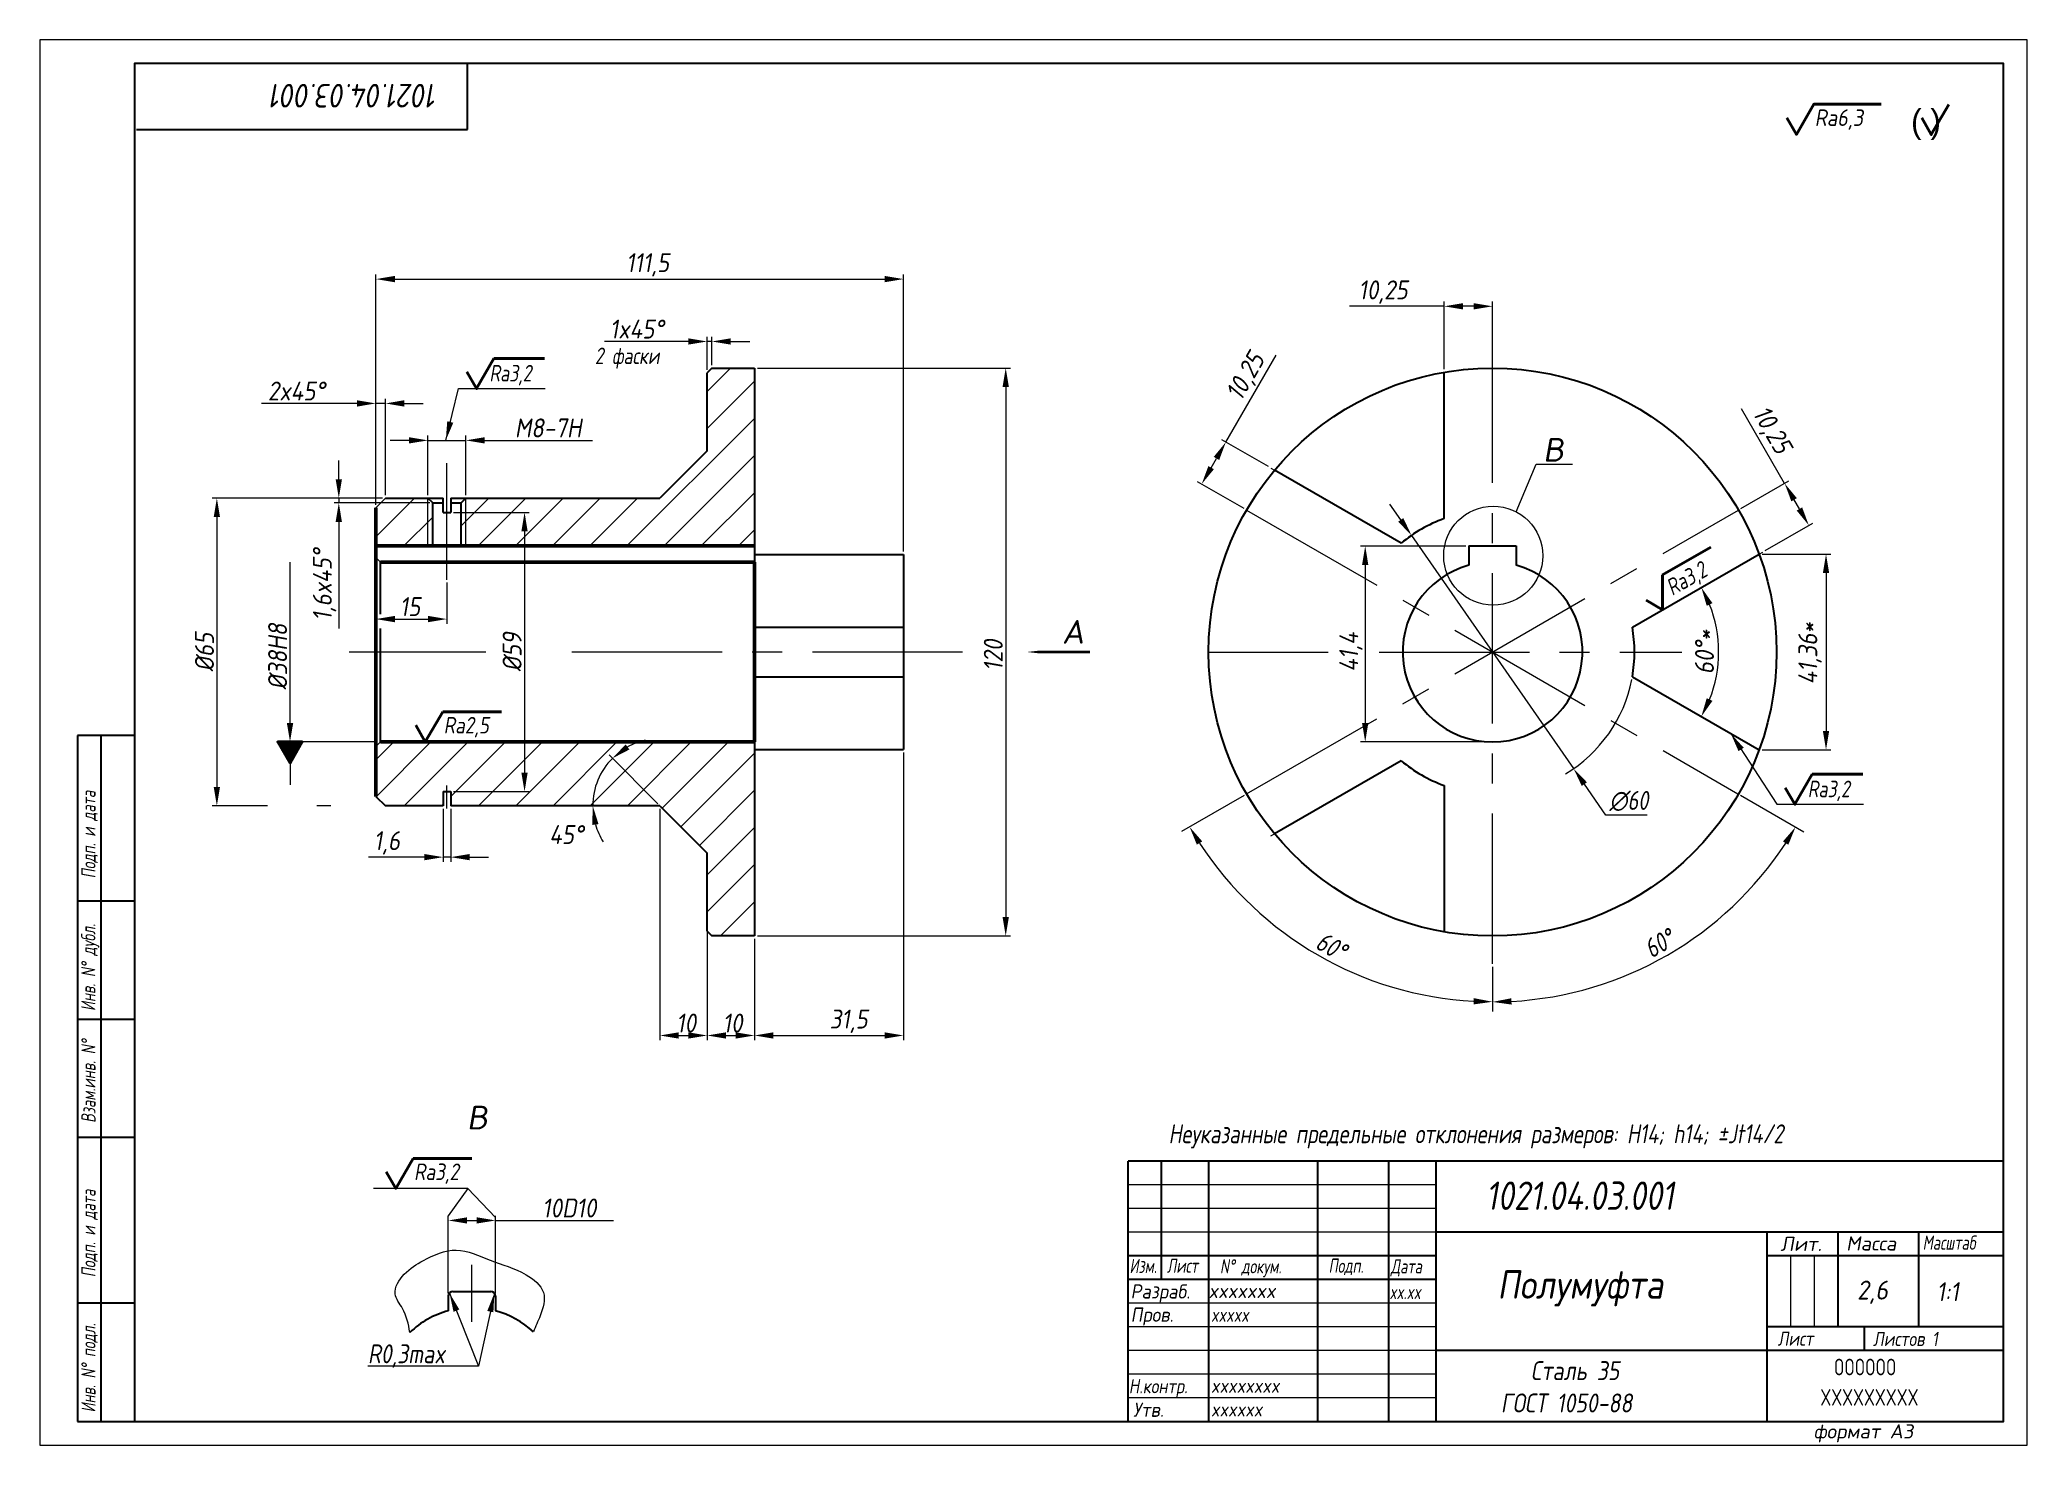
# Model space of a CAD drawing. Header units: millimetres. Extents: x 2152 to 2572, y -1552 to -1255.
import ezdxf

# ---------------------------------------------------------------- set-up
doc = ezdxf.new("R2010")
doc.units = ezdxf.units.MM
doc.linetypes.add('CENTER', pattern=[50.8, 31.75, -6.35, 6.35, -6.35])
for name, color, linetype, lineweight in [('Ax', 1, 'CENTER', 18), ('Dim', 3, 'Continuous', 40), ('Hatch', 5, 'Continuous', 18), ('Slim', 8, 'Continuous', 18), ('Text', 2, 'Continuous', 40), ('Wide', 31, 'Continuous', 60)]:
    doc.layers.add(name, color=color, linetype=linetype, lineweight=lineweight)
doc.styles.add('курсив', font='romans.shx', dxfattribs={"oblique": 10})
doc.styles.add('курсив 0_75', font='romans.shx', dxfattribs={"width": 0.75, "oblique": 10})
doc.styles.add('курсив 0_85', font='romans.shx', dxfattribs={"width": 0.85, "oblique": 10})
doc.dimstyles.new('L.Arrow', dxfattribs={"dimtxt": 4, "dimasz": 4, "dimexe": 2, "dimexo": 0.625, "dimgap": 1, "dimtad": 1, "dimlfac": 5, "dimtxsty": 'курсив 0_85', "dimcen": 0, "dimclrd": 256, "dimclre": 256, "dimclrt": 256, "dimadec": 1, "dimazin": 0, "dimtp": 0.0165, "dimtm": 0.0075, "dimtfac": 1, "dimtmove": 0, "dimatfit": 3, "dimfxl": 1, "dimlwd": 18, "dimlwe": 18, "dimarcsym": 0})
doc.dimstyles.new('к1_1', dxfattribs={"dimtxt": 4, "dimasz": 4, "dimexe": 1, "dimexo": 0.625, "dimtad": 1, "dimtxsty": 'курсив 0_85', "dimcen": 0, "dimadec": 0, "dimazin": 0, "dimtfac": 1, "dimtmove": 0, "dimatfit": 3, "dimldrblk": 'DOTSMALL', "dimfxl": 1, "dimlwd": 18, "dimlwe": 18, "dimarcsym": 0})
doc.dimstyles.new('к1_1с', dxfattribs={"dimtxt": 4, "dimasz": 4, "dimexe": 1, "dimexo": 0.625, "dimgap": 1, "dimtad": 1, "dimtxsty": 'курсив 0_85', "dimcen": 0, "dimadec": 0, "dimazin": 0, "dimtfac": 1, "dimtmove": 0, "dimatfit": 3, "dimldrblk": 'DOTSMALL', "dimfxl": 1, "dimlwd": 18, "dimlwe": 18, "dimarcsym": 0})
doc.dimstyles.new('к1_1св', dxfattribs={"dimtxt": 4, "dimasz": 4, "dimexe": 2, "dimexo": 0.625, "dimgap": 1, "dimtad": 1, "dimtoh": 1, "dimtxsty": 'курсив 0_75', "dimcen": 0, "dimadec": 0, "dimazin": 0, "dimtfac": 1, "dimtmove": 0, "dimatfit": 3, "dimldrblk": 'DOTSMALL', "dimfxl": 1, "dimlwd": 18, "dimlwe": 18, "dimarcsym": 0})

msp = doc.modelspace()

# ---------------------------------------------------------------- texts
at = {"layer": 'Text', "oblique": 10}
for s, height, rotation, style, width, p in [('1021.04.03.001', 5, 180, 'курсив', 0.85, (2236.546, -1264.789)), ('Ra3,2', 3.5, 30, 'курсив 0_75', 0.75, (2497.382, -1373.066)), ('Подп. и дата', 3, 90, 'курсив 0_75', 0.7, (2164.171, -1432.689)), ('Инв. N%%D дубл.', 3, 90, 'курсив 0_75', 0.7, (2164.137, -1460.725)), ('Взам.инв. N%%D', 3, 90, 'курсив 0_75', 0.7, (2164.171, -1484.351)), ('Подп. и дата', 3, 90, 'курсив 0_75', 0.7, (2164.171, -1516.976)), ('Инв. N%%D подл.', 3, 90, 'курсив 0_75', 0.7, (2164.171, -1545.549))]:
    msp.add_text(s, height=height, rotation=rotation, dxfattribs=dict(at, style=style, width=width)).set_placement(p)
for s, height, style, width, p in [('Ra6,3', 3.5, 'курсив 0_85', 0.85, (2527.469, -1273.688)), ('2 фаски', 3.5, 'курсив 0_75', 0.75, (2269.688, -1324.021)), ('Ra3,2', 3.5, 'курсив 0_75', 0.75, (2247.396, -1327.678)), ('Ra2,5', 3.5, 'курсив', 0.8, (2237.732, -1402.067)), ('Ra3,2', 3.5, 'курсив 0_75', 0.75, (2525.987, -1415.537)), ('Неуказанные предельные отклонения размеров: H14; h14; %%PJt14/2', 4, 'курсив 0_75', 0.75, (2390.913, -1488.658)), ('Ra3,2', 3.5, 'курсив', 0.8, (2231.47, -1496.436)), ('1021.04.03.001', 6, 'курсив', 0.8, (2457.962, -1502.741)), ('Масштаб', 3, 'курсив', 0.7, (2550.278, -1511.159)), ('Изм.', 3, 'курсив', 0.7, (2382.66, -1516.077)), ('Лист', 3, 'курсив', 0.7, (2390.56, -1516.029)), ('N%%D докум.', 3, 'курсив', 0.7, (2401.789, -1516.149)), ('Подп.', 3, 'курсив', 0.7, (2424.729, -1516.029)), ('Дата', 3, 'курсив', 0.7, (2437.874, -1516.167)), ('Полумуфта', 6, 'курсив 0_85', 0.85, (2460.394, -1521.509)), ('Разраб.', 3, 'курсив', 0.9, (2382.895, -1521.467)), ('2,6', 4, 'курсив', 0.9, (2536.417, -1521.683)), ('1:1', 4, 'курсив 0_85', 0.85, (2553.236, -1522.017)), ('Пров.', 3, 'курсив', 0.9, (2382.921, -1526.371)), ('xxxxx', 3, 'курсив', 0.75, (2399.887, -1526.393)), ('Лист ', 3, 'курсив', 0.8, (2519.644, -1531.441)), ('Листов 1', 3, 'курсив', 0.8, (2539.79, -1531.505)), ('R0,3max', 4, 'курсив', 0.8, (2221.726, -1535.151)), ('Сталь 35', 4, 'курсив', 0.8, (2467.475, -1538.707)), ('Н.контр.', 3, 'курсив', 0.8, (2382.511, -1541.49)), ('xxxxxxxx', 3, 'курсив 0_85', 0.85, (2399.887, -1541.393)), ('Утв.', 3, 'курсив', 0.9, (2383.442, -1546.468)), ('xxxxxx', 3, 'курсив 0_85', 0.85, (2399.887, -1546.393)), (' ГОСТ 1050-88', 4, 'курсив', 0.8, (2459.004, -1545.541))]:
    msp.add_text(s, height=height, dxfattribs=dict(at, style=style, width=width)).set_placement(p)
at = {"layer": 'Text'}
msp.add_text('( )', height=5, dxfattribs=at).set_placement((2547.83, -1275.184))
at = {"layer": 'Text', "style": 'курсив', "oblique": 10}
for s, p in [('Лит.', (2520.225, -1511.412)), ('Масса', (2534.118, -1511.327)), ('формат А3', (2527.239, -1551.038))]:
    msp.add_text(s, height=3, dxfattribs=at).set_placement(p)
at = {"layer": 'Text', "ltscale": 0.8, "style": 'курсив', "oblique": 10}
for s, width, p in [('xxxxxxx', 0.95, (2399.381, -1521.349)), ('xx.xx', 0.7, (2437.607, -1521.579))]:
    msp.add_text(s, height=3, dxfattribs=dict(at, width=width)).set_placement(p)
at = {"layer": 'Wide', "style": 'курсив', "oblique": 10}
for s, p in [('B', (2470.059, -1344.623)), ('А', (2368.399, -1383.08)), ('B', (2242.642, -1485.73))]:
    msp.add_text(s, height=5, dxfattribs=at).set_placement(p)
at = {"layer": 'Wide', "lineweight": 50, "style": 'курсив', "width": 0.7}
for s, p in [('OOOOOO', (2531.533, -1537.692)), ('XXXXXXXXX', (2528.66, -1544.102))]:
    msp.add_text(s, height=3.5, dxfattribs=at).set_placement(p)

# ---------------------------------------------------------------- blocks, each defined once
blk = doc.blocks.new('*D418')
at = {"layer": 'Defpoints', "color": 0, "transparency": 16777216}
for p in [(2225.42, -1352.35), (2189.81, -1417.35), (2225.42, -1417.35)]:
    blk.add_point(p, dxfattribs=at)
at = {"layer": 'Dim', "color": 0, "lineweight": 18, "transparency": 16777216}
for p, q in [((2224.79, -1352.35), (2188.81, -1352.35)), ((2189.81, -1356.35), (2189.81, -1413.35)), ((2200.52, -1417.35), (2188.81, -1417.35)), ((2213.89, -1417.35), (2210.94, -1417.35))]:
    blk.add_line(p, q, dxfattribs=at)
at = {"layer": 'Dim', "color": 0, "transparency": 16777216}
for points in [[(2189.14, -1356.35), (2190.48, -1356.35), (2189.81, -1352.35)], [(2189.14, -1413.35), (2190.48, -1413.35), (2189.81, -1417.35)]]:
    blk.add_solid(points, dxfattribs=at)
at = {"layer": 'Dim', "color": 0, "transparency": 16777216, "insert": (2187.19, -1384.89), "char_height": 4, "attachment_point": 5, "rotation": 90, "style": 'курсив 0_85'}
blk.add_mtext('%%c65', dxfattribs=at)
blk = doc.blocks.new('_DotSmall')
at = {"color": 0, "linetype": 'ByBlock', "const_width": 0.5}
blk.add_lwpolyline([(-122670.93, 17467.94, 1), (-122670.8, 17467.94, 1)], format="xyb", close=True, dxfattribs=at)
blk = doc.blocks.new('*D419')
at = {"layer": 'Defpoints', "color": 0, "transparency": 16777216}
for p in [(2334.92, -1306.05), (2223.42, -1354.35), (2334.92, -1364.23)]:
    blk.add_point(p, dxfattribs=at)
at = {"layer": 'Dim', "color": 0, "lineweight": 18, "transparency": 16777216}
for p, q in [((2223.42, -1353.72), (2223.42, -1305.05)), ((2227.42, -1306.05), (2330.92, -1306.05)), ((2334.92, -1363.61), (2334.92, -1305.05))]:
    blk.add_line(p, q, dxfattribs=at)
at = {"layer": 'Dim', "color": 0, "transparency": 16777216}
for points in [[(2227.42, -1305.38), (2227.42, -1306.71), (2223.42, -1306.05)], [(2330.92, -1305.38), (2330.92, -1306.71), (2334.92, -1306.05)]]:
    blk.add_solid(points, dxfattribs=at)
at = {"layer": 'Dim', "color": 0, "transparency": 16777216, "insert": (2280.85, -1303.04), "char_height": 4, "attachment_point": 5, "style": 'курсив 0_85'}
blk.add_mtext('111,5', dxfattribs=at)
blk = doc.blocks.new('*D420')
at = {"layer": 'Defpoints', "color": 0, "transparency": 16777216}
for p in [(2334.92, -1405.46), (2303.42, -1444.85), (2334.92, -1465.88)]:
    blk.add_point(p, dxfattribs=at)
at = {"layer": 'Dim', "color": 0, "lineweight": 18, "transparency": 16777216}
for p, q in [((2334.92, -1406.09), (2334.92, -1466.88)), ((2303.42, -1445.47), (2303.42, -1466.88)), ((2307.42, -1465.88), (2330.92, -1465.88))]:
    blk.add_line(p, q, dxfattribs=at)
at = {"layer": 'Dim', "color": 0, "transparency": 16777216}
for points in [[(2307.42, -1465.22), (2307.42, -1466.55), (2303.42, -1465.88)], [(2330.92, -1465.22), (2330.92, -1466.55), (2334.92, -1465.88)]]:
    blk.add_solid(points, dxfattribs=at)
at = {"layer": 'Dim', "color": 0, "transparency": 16777216, "insert": (2323.32, -1462.88), "char_height": 4, "attachment_point": 5, "style": 'курсив 0_85'}
blk.add_mtext('31,5', dxfattribs=at)
blk = doc.blocks.new('*D421')
at = {"layer": 'Defpoints', "color": 0, "transparency": 16777216}
for p in [(2293.42, -1443.85), (2303.42, -1444.85), (2303.42, -1465.88)]:
    blk.add_point(p, dxfattribs=at)
at = {"layer": 'Dim', "color": 0, "lineweight": 18, "transparency": 16777216}
for p, q in [((2293.42, -1444.47), (2293.42, -1466.88)), ((2303.42, -1445.47), (2303.42, -1466.88)), ((2297.42, -1465.88), (2299.42, -1465.88))]:
    blk.add_line(p, q, dxfattribs=at)
at = {"layer": 'Dim', "color": 0, "transparency": 16777216}
for points in [[(2297.42, -1465.22), (2297.42, -1466.55), (2293.42, -1465.88)], [(2299.42, -1465.22), (2299.42, -1466.55), (2303.42, -1465.88)]]:
    blk.add_solid(points, dxfattribs=at)
at = {"layer": 'Dim', "color": 0, "transparency": 16777216, "insert": (2298.79, -1463.26), "char_height": 4, "attachment_point": 5, "style": 'курсив 0_85'}
blk.add_mtext('10', dxfattribs=at)
blk = doc.blocks.new('*D422')
at = {"layer": 'Defpoints', "color": 0, "transparency": 16777216}
for p in [(2283.42, -1417.35), (2293.42, -1427.35), (2293.42, -1465.88)]:
    blk.add_point(p, dxfattribs=at)
at = {"layer": 'Dim', "color": 0, "lineweight": 18, "transparency": 16777216}
for p, q in [((2283.42, -1417.97), (2283.42, -1466.88)), ((2293.42, -1427.97), (2293.42, -1466.88)), ((2287.42, -1465.88), (2289.42, -1465.88))]:
    blk.add_line(p, q, dxfattribs=at)
at = {"layer": 'Dim', "color": 0, "transparency": 16777216}
for points in [[(2287.42, -1465.22), (2287.42, -1466.55), (2283.42, -1465.88)], [(2289.42, -1465.22), (2289.42, -1466.55), (2293.42, -1465.88)]]:
    blk.add_solid(points, dxfattribs=at)
at = {"layer": 'Dim', "color": 0, "transparency": 16777216, "insert": (2288.98, -1463.26), "char_height": 4, "attachment_point": 5, "style": 'курсив 0_85'}
blk.add_mtext('10', dxfattribs=at)
blk = doc.blocks.new('*D423')
at = {"layer": 'Defpoints', "color": 0, "transparency": 16777216}
for p in [(2271.14, -1410.26), (2239.22, -1417.35), (2283.42, -1417.35), (2283.42, -1417.35), (2293.42, -1427.35)]:
    blk.add_point(p, dxfattribs=at)
at = {"layer": 'Dim', "color": 0, "lineweight": 18, "transparency": 16777216}
blk.add_line((2282.98, -1416.91), (2272.68, -1406.61), dxfattribs=at)
for start, end in [(102.5763, 118.7881), (135, 180), (196.2119, 212.4237)]:
    blk.add_arc((2283.42, -1417.35), 14.18, start, end, dxfattribs=at)
at = {"layer": 'Dim', "color": 0, "transparency": 16777216}
for points in [[(2276.99, -1405.45), (2276.19, -1404.38), (2273.39, -1407.32)], [(2269.14, -1421.4), (2270.46, -1421.21), (2269.24, -1417.35)]]:
    blk.add_solid(points, dxfattribs=at)
at = {"layer": 'Dim', "color": 0, "transparency": 16777216, "insert": (2263.68, -1423.43), "char_height": 4, "attachment_point": 5, "style": 'курсив 0_85'}
blk.add_mtext('45°', dxfattribs=at)
blk = doc.blocks.new('*D424')
at = {"layer": 'Defpoints', "color": 0, "transparency": 16777216}
for p in [(2303.42, -1324.85), (2303.42, -1444.85), (2356.51, -1444.85)]:
    blk.add_point(p, dxfattribs=at)
at = {"layer": 'Dim', "color": 0, "lineweight": 18, "transparency": 16777216}
for p, q in [((2304.04, -1324.85), (2357.51, -1324.85)), ((2356.51, -1328.85), (2356.51, -1440.85)), ((2304.04, -1444.85), (2357.51, -1444.85))]:
    blk.add_line(p, q, dxfattribs=at)
at = {"layer": 'Dim', "color": 0, "transparency": 16777216}
for points in [[(2355.84, -1328.85), (2357.18, -1328.85), (2356.51, -1324.85)], [(2355.84, -1440.85), (2357.18, -1440.85), (2356.51, -1444.85)]]:
    blk.add_solid(points, dxfattribs=at)
at = {"layer": 'Dim', "color": 0, "transparency": 16777216, "insert": (2353.88, -1385.55), "char_height": 4, "attachment_point": 5, "rotation": 90, "style": 'курсив 0_85'}
blk.add_mtext('120', dxfattribs=at)
blk = doc.blocks.new('*D425')
at = {"layer": 'Defpoints', "color": 0, "transparency": 16777216}
for p in [(2225.42, -1332.32), (2225.42, -1352.35), (2223.42, -1354.35)]:
    blk.add_point(p, dxfattribs=at)
at = {"layer": 'Dim', "color": 0, "lineweight": 18, "transparency": 16777216}
for p, q in [((2223.42, -1353.72), (2223.42, -1331.32)), ((2225.42, -1351.72), (2225.42, -1331.32)), ((2219.42, -1332.32), (2199.26, -1332.32)), ((2225.42, -1332.32), (2223.42, -1332.32)), ((2229.42, -1332.32), (2233.42, -1332.32))]:
    blk.add_line(p, q, dxfattribs=at)
at = {"layer": 'Dim', "color": 0, "transparency": 16777216}
for points in [[(2219.42, -1331.65), (2219.42, -1332.99), (2223.42, -1332.32)], [(2229.42, -1331.65), (2229.42, -1332.99), (2225.42, -1332.32)]]:
    blk.add_solid(points, dxfattribs=at)
at = {"layer": 'Dim', "color": 0, "transparency": 16777216, "insert": (2206.63, -1329.7), "char_height": 4, "attachment_point": 5, "style": 'курсив 0_85'}
blk.add_mtext('2x45%%d', dxfattribs=at)
blk = doc.blocks.new('*D426')
at = {"layer": 'Defpoints', "color": 0, "transparency": 16777216}
for p in [(2293.42, -1319.23), (2293.42, -1325.85), (2294.42, -1324.85)]:
    blk.add_point(p, dxfattribs=at)
at = {"layer": 'Dim', "color": 0, "lineweight": 18, "transparency": 16777216}
for p, q in [((2293.42, -1325.22), (2293.42, -1318.23)), ((2294.42, -1324.22), (2294.42, -1318.23)), ((2289.42, -1319.23), (2271.73, -1319.23)), ((2294.42, -1319.23), (2293.42, -1319.23)), ((2298.42, -1319.23), (2302.42, -1319.23))]:
    blk.add_line(p, q, dxfattribs=at)
at = {"layer": 'Dim', "color": 0, "transparency": 16777216}
for points in [[(2289.42, -1318.56), (2289.42, -1319.9), (2293.42, -1319.23)], [(2298.42, -1318.56), (2298.42, -1319.9), (2294.42, -1319.23)]]:
    blk.add_solid(points, dxfattribs=at)
at = {"layer": 'Dim', "color": 0, "transparency": 16777216, "insert": (2278.57, -1316.61), "char_height": 4, "attachment_point": 5, "style": 'курсив 0_85'}
blk.add_mtext('1x45%%d', dxfattribs=at)
blk = doc.blocks.new('*D427')
at = {"layer": 'Defpoints', "color": 0, "transparency": 16777216}
for p in [(2205.27, -1365.85), (2224.42, -1365.85), (2224.42, -1403.85)]:
    blk.add_point(p, dxfattribs=at)
at = {"layer": 'Dim', "color": 0, "lineweight": 18, "transparency": 16777216}
for p, q in [((2205.27, -1399.85), (2205.27, -1365.85)), ((2223.79, -1403.85), (2204.27, -1403.85))]:
    blk.add_line(p, q, dxfattribs=at)
at = {"layer": 'Dim', "color": 0, "transparency": 16777216}
blk.add_solid([(2204.6, -1399.85), (2205.94, -1399.85), (2205.27, -1403.85)], dxfattribs=at)
at = {"layer": 'Dim', "color": 0, "transparency": 16777216, "insert": (2202.65, -1385.85), "char_height": 4, "attachment_point": 5, "rotation": 90, "style": 'курсив 0_85'}
blk.add_mtext('%%c38H8', dxfattribs=at)
blk = doc.blocks.new('_None')
blk = doc.blocks.new('*D428')
at = {"layer": 'Defpoints', "color": 0, "transparency": 16777216}
for p in [(2442.27, -1360.21), (2476.51, -1409.48)]:
    blk.add_point(p, dxfattribs=at)
at = {"layer": 'Dim', "color": 0, "lineweight": 18, "transparency": 16777216}
for p, q in [((2439.98, -1356.93), (2437.7, -1353.64)), ((2442.27, -1360.21), (2476.51, -1409.48)), ((2483.35, -1419.34), (2478.79, -1412.77)), ((2492.07, -1419.34), (2483.35, -1419.34))]:
    blk.add_line(p, q, dxfattribs=at)
blk.add_arc((2459.39, -1384.85), 30, 300.9756, 348.7848, dxfattribs=at)
at = {"layer": 'Dim', "color": 0, "transparency": 16777216}
for points in [[(2440.53, -1356.55), (2439.44, -1357.31), (2442.27, -1360.21)], [(2479.34, -1412.39), (2478.24, -1413.15), (2476.51, -1409.48)]]:
    blk.add_solid(points, dxfattribs=at)
at = {"layer": 'Dim', "color": 0, "transparency": 16777216, "insert": (2488.21, -1416.34), "char_height": 4, "attachment_point": 5, "style": 'курсив 0_75'}
blk.add_mtext('∅60', dxfattribs=at)
blk = doc.blocks.new('*D429')
at = {"layer": 'Defpoints', "color": 0, "transparency": 16777216}
for p in [(2511.35, -1354.85), (2526.23, -1358.09), (2516.47, -1363.73)]:
    blk.add_point(p, dxfattribs=at)
at = {"layer": 'Dim', "color": 0, "lineweight": 18, "transparency": 16777216}
for p, q in [((2521.11, -1349.21), (2512.02, -1333.47)), ((2511.89, -1354.54), (2521.98, -1348.71)), ((2524.23, -1354.62), (2523.11, -1352.68)), ((2517.01, -1363.41), (2527.1, -1357.59))]:
    blk.add_line(p, q, dxfattribs=at)
at = {"layer": 'Dim', "color": 0, "transparency": 16777216}
for points in [[(2523.69, -1352.34), (2522.53, -1353.01), (2521.11, -1349.21)], [(2524.81, -1354.29), (2523.66, -1354.96), (2526.23, -1358.09)]]:
    blk.add_solid(points, dxfattribs=at)
at = {"layer": 'Dim', "color": 0, "transparency": 16777216, "insert": (2518.17, -1338.11), "char_height": 4, "attachment_point": 5, "rotation": 300, "style": 'курсив 0_85'}
blk.add_mtext('10,25', dxfattribs=at)
blk = doc.blocks.new('*D430')
at = {"layer": 'Defpoints', "color": 0, "transparency": 16777216}
for p in [(2515.71, -1364.17), (2515.71, -1405.53), (2529.86, -1405.53)]:
    blk.add_point(p, dxfattribs=at)
at = {"layer": 'Dim', "color": 0, "lineweight": 18, "transparency": 16777216}
for p, q in [((2516.33, -1364.17), (2530.86, -1364.17)), ((2529.86, -1368.17), (2529.86, -1401.53)), ((2516.33, -1405.53), (2530.86, -1405.53))]:
    blk.add_line(p, q, dxfattribs=at)
at = {"layer": 'Dim', "color": 0, "transparency": 16777216}
for points in [[(2529.19, -1368.17), (2530.53, -1368.17), (2529.86, -1364.17)], [(2529.19, -1401.53), (2530.53, -1401.53), (2529.86, -1405.53)]]:
    blk.add_solid(points, dxfattribs=at)
at = {"layer": 'Dim', "color": 0, "transparency": 16777216, "insert": (2526.48, -1385.13), "char_height": 4, "attachment_point": 5, "rotation": 90, "style": 'курсив 0_85'}
blk.add_mtext('41,36*', dxfattribs=at)
blk = doc.blocks.new('*D431')
at = {"layer": 'Defpoints', "color": 0, "transparency": 16777216}
for p in [(2515.71, -1364.17), (2488.93, -1379.63), (2488.93, -1390.07), (2506.75, -1389.59), (2515.71, -1405.53)]:
    blk.add_point(p, dxfattribs=at)
at = {"layer": 'Dim', "color": 0, "lineweight": 18, "transparency": 16777216}
blk.add_arc((2479.89, -1384.85), 27.28, 338.408, 21.592, dxfattribs=at)
at = {"layer": 'Dim', "color": 0, "transparency": 16777216}
for points in [[(2504.65, -1375.1), (2505.85, -1374.52), (2503.51, -1371.21)], [(2505.85, -1395.18), (2504.65, -1394.6), (2503.51, -1398.49)]]:
    blk.add_solid(points, dxfattribs=at)
at = {"layer": 'Dim', "color": 0, "transparency": 16777216, "insert": (2504.17, -1384.85), "char_height": 4, "attachment_point": 5, "rotation": 90, "style": 'курсив 0_85'}
blk.add_mtext('60°*', dxfattribs=at)
blk = doc.blocks.new('*D432')
at = {"layer": 'Defpoints', "color": 0, "transparency": 16777216}
for p in [(2403.04, -1340.48), (2412.55, -1345.97), (2407.42, -1354.85)]:
    blk.add_point(p, dxfattribs=at)
at = {"layer": 'Dim', "color": 0, "lineweight": 18, "transparency": 16777216}
for p, q in [((2403.04, -1340.48), (2413.65, -1322.11)), ((2399.92, -1345.9), (2401.04, -1343.95)), ((2412.01, -1345.66), (2402.18, -1339.98)), ((2406.88, -1354.54), (2397.05, -1348.86))]:
    blk.add_line(p, q, dxfattribs=at)
at = {"layer": 'Dim', "color": 0, "transparency": 16777216}
for points in [[(2400.47, -1343.61), (2401.62, -1344.28), (2403.04, -1340.48)], [(2399.34, -1345.56), (2400.5, -1346.23), (2397.92, -1349.36)]]:
    blk.add_solid(points, dxfattribs=at)
at = {"layer": 'Dim', "color": 0, "transparency": 16777216, "insert": (2407.5, -1326.75), "char_height": 4, "attachment_point": 5, "rotation": 60, "style": 'курсив 0_85'}
blk.add_mtext('10,25', dxfattribs=at)
blk = doc.blocks.new('*D433')
at = {"layer": 'Defpoints', "color": 0, "transparency": 16777216}
for p in [(2449.14, -1311.8), (2449.14, -1325.73), (2459.39, -1324.85)]:
    blk.add_point(p, dxfattribs=at)
at = {"layer": 'Dim', "color": 0, "lineweight": 18, "transparency": 16777216}
for p, q in [((2449.14, -1311.8), (2429.18, -1311.8)), ((2449.14, -1325.11), (2449.14, -1310.8)), ((2455.39, -1311.8), (2453.14, -1311.8)), ((2459.39, -1324.22), (2459.39, -1310.8))]:
    blk.add_line(p, q, dxfattribs=at)
at = {"layer": 'Dim', "color": 0, "transparency": 16777216}
for points in [[(2453.14, -1311.13), (2453.14, -1312.46), (2449.14, -1311.8)], [(2455.39, -1311.13), (2455.39, -1312.46), (2459.39, -1311.8)]]:
    blk.add_solid(points, dxfattribs=at)
at = {"layer": 'Dim', "color": 0, "transparency": 16777216, "insert": (2436.27, -1308.79), "char_height": 4, "attachment_point": 5, "style": 'курсив 0_85'}
blk.add_mtext('10,25', dxfattribs=at)
blk = doc.blocks.new('*D434')
at = {"layer": 'Defpoints', "color": 0, "transparency": 16777216}
for p in [(2459.39, -1317.54), (2407.42, -1354.85), (2511.24, -1414.79), (2506.91, -1441.49), (2459.39, -1450.73)]:
    blk.add_point(p, dxfattribs=at)
at = {"layer": 'Dim', "color": 0, "lineweight": 18, "transparency": 16777216}
for p, q in [((2511.78, -1415.1), (2525.15, -1422.82)), ((2459.39, -1451.35), (2459.39, -1460.79))]:
    blk.add_line(p, q, dxfattribs=at)
blk.add_arc((2459.39, -1384.85), 73.94, 273.1, 326.9, dxfattribs=at)
at = {"layer": 'Dim', "color": 0, "transparency": 16777216}
for points in [[(2520.76, -1424.88), (2521.89, -1425.58), (2523.42, -1421.82)], [(2463.4, -1459.35), (2463.37, -1458.01), (2459.39, -1458.79)]]:
    blk.add_solid(points, dxfattribs=at)
at = {"layer": 'Dim', "color": 0, "transparency": 16777216, "insert": (2494.66, -1446.4), "char_height": 4, "attachment_point": 5, "rotation": 29.8187, "style": 'курсив 0_75'}
blk.add_mtext('60°', dxfattribs=at)
blk = doc.blocks.new('*D435')
at = {"layer": 'Defpoints', "color": 0, "transparency": 16777216}
for p in [(2459.39, -1317.54), (2511.35, -1354.85), (2407.42, -1414.85), (2411.87, -1441.47), (2459.39, -1450.73)]:
    blk.add_point(p, dxfattribs=at)
at = {"layer": 'Dim', "color": 0, "lineweight": 18, "transparency": 16777216}
for p, q in [((2406.88, -1415.16), (2393.64, -1422.81)), ((2459.39, -1451.35), (2459.39, -1460.76))]:
    blk.add_line(p, q, dxfattribs=at)
blk.add_arc((2459.39, -1384.85), 73.91, 213.101, 266.899, dxfattribs=at)
at = {"layer": 'Dim', "color": 0, "transparency": 16777216}
for points in [[(2396.9, -1425.56), (2398.04, -1424.87), (2395.37, -1421.81)], [(2455.41, -1457.99), (2455.37, -1459.32), (2459.39, -1458.76)]]:
    blk.add_solid(points, dxfattribs=at)
at = {"layer": 'Dim', "color": 0, "transparency": 16777216, "insert": (2425.35, -1447.06), "char_height": 4, "attachment_point": 5, "rotation": 331.316, "style": 'курсив 0_75'}
blk.add_mtext('60°', dxfattribs=at)
blk = doc.blocks.new('*D436')
at = {"layer": 'Defpoints', "color": 0, "transparency": 16777216}
for p in [(2454.39, -1362.45), (2432.48, -1403.85), (2459.39, -1403.85)]:
    blk.add_point(p, dxfattribs=at)
at = {"layer": 'Dim', "color": 0, "lineweight": 18, "transparency": 16777216}
for p, q in [((2453.76, -1362.45), (2431.48, -1362.45)), ((2432.48, -1366.45), (2432.48, -1399.85)), ((2458.76, -1403.85), (2431.48, -1403.85))]:
    blk.add_line(p, q, dxfattribs=at)
at = {"layer": 'Dim', "color": 0, "transparency": 16777216}
for points in [[(2431.81, -1366.45), (2433.14, -1366.45), (2432.48, -1362.45)], [(2431.81, -1399.85), (2433.14, -1399.85), (2432.48, -1403.85)]]:
    blk.add_solid(points, dxfattribs=at)
at = {"layer": 'Dim', "color": 0, "transparency": 16777216, "insert": (2429.47, -1384.85), "char_height": 4, "attachment_point": 5, "rotation": 90, "style": 'курсив 0_85'}
blk.add_mtext('41,4', dxfattribs=at)
blk = doc.blocks.new('*D86')
at = {"layer": 'Defpoints', "color": 0, "transparency": 16777216}
for p in [(2248.7, -1504.97), (2238.7, -1520.99), (2248.7, -1520.99)]:
    blk.add_point(p, dxfattribs=at)
at = {"layer": 'Dim', "color": 0, "lineweight": 18, "transparency": 16777216}
for p, q in [((2238.7, -1520.36), (2238.7, -1503.97)), ((2242.7, -1504.97), (2244.7, -1504.97)), ((2248.7, -1520.36), (2248.7, -1503.97)), ((2248.7, -1504.97), (2273.62, -1504.97))]:
    blk.add_line(p, q, dxfattribs=at)
at = {"layer": 'Dim', "color": 0, "transparency": 16777216}
for points in [[(2242.7, -1504.3), (2242.7, -1505.63), (2238.7, -1504.97)], [(2244.7, -1504.3), (2244.7, -1505.63), (2248.7, -1504.97)]]:
    blk.add_solid(points, dxfattribs=at)
at = {"layer": 'Dim', "color": 0, "transparency": 16777216, "insert": (2263.16, -1502.34), "char_height": 4, "attachment_point": 5, "style": 'курсив 0_85'}
blk.add_mtext(' 10D10', dxfattribs=at)
blk = doc.blocks.new('*D173')
at = {"layer": 'Defpoints', "color": 0, "transparency": 16777216}
for p in [(2239.22, -1355.35), (2239.22, -1414.35), (2254.83, -1414.35)]:
    blk.add_point(p, dxfattribs=at)
at = {"layer": 'Dim', "color": 0, "lineweight": 18, "transparency": 16777216}
for p, q in [((2239.84, -1355.35), (2255.83, -1355.35)), ((2254.83, -1359.35), (2254.83, -1410.35)), ((2239.84, -1414.35), (2255.83, -1414.35))]:
    blk.add_line(p, q, dxfattribs=at)
at = {"layer": 'Dim', "color": 0, "transparency": 16777216}
for points in [[(2254.16, -1359.35), (2255.49, -1359.35), (2254.83, -1355.35)], [(2254.16, -1410.35), (2255.49, -1410.35), (2254.83, -1414.35)]]:
    blk.add_solid(points, dxfattribs=at)
at = {"layer": 'Dim', "color": 0, "transparency": 16777216, "insert": (2252.2, -1384.85), "char_height": 4, "attachment_point": 5, "rotation": 90, "style": 'курсив 0_85'}
blk.add_mtext('%%c59', dxfattribs=at)
blk = doc.blocks.new('*D16')
at = {"layer": 'Defpoints', "color": 0, "transparency": 16777216}
for p in [(2223.42, -1364.85), (2238.42, -1369.57), (2238.42, -1377.89)]:
    blk.add_point(p, dxfattribs=at)
at = {"layer": 'Dim', "color": 0, "lineweight": 18, "transparency": 16777216}
for p, q in [((2223.42, -1365.47), (2223.42, -1378.89)), ((2238.42, -1370.19), (2238.42, -1378.89)), ((2227.42, -1377.89), (2234.42, -1377.89))]:
    blk.add_line(p, q, dxfattribs=at)
at = {"layer": 'Dim', "color": 0, "transparency": 16777216}
for points in [[(2227.42, -1377.22), (2227.42, -1378.56), (2223.42, -1377.89)], [(2234.42, -1377.22), (2234.42, -1378.56), (2238.42, -1377.89)]]:
    blk.add_solid(points, dxfattribs=at)
at = {"layer": 'Dim', "color": 0, "transparency": 16777216, "insert": (2230.63, -1375.26), "char_height": 4, "attachment_point": 5, "style": 'курсив 0_85'}
blk.add_mtext('15', dxfattribs=at)
blk = doc.blocks.new('*D174')
at = {"layer": 'Defpoints', "color": 0, "transparency": 16777216}
for p in [(2237.62, -1417.35), (2239.22, -1417.35), (2239.22, -1428.2)]:
    blk.add_point(p, dxfattribs=at)
at = {"layer": 'Dim', "color": 0, "lineweight": 18, "transparency": 16777216}
for p, q in [((2237.62, -1417.97), (2237.62, -1429.2)), ((2239.22, -1417.97), (2239.22, -1429.2)), ((2233.62, -1428.2), (2221.86, -1428.2)), ((2239.22, -1428.2), (2237.62, -1428.2)), ((2243.22, -1428.2), (2247.22, -1428.2))]:
    blk.add_line(p, q, dxfattribs=at)
at = {"layer": 'Dim', "color": 0, "transparency": 16777216}
for points in [[(2233.62, -1427.53), (2233.62, -1428.86), (2237.62, -1428.2)], [(2243.22, -1427.53), (2243.22, -1428.86), (2239.22, -1428.2)]]:
    blk.add_solid(points, dxfattribs=at)
at = {"layer": 'Dim', "color": 0, "transparency": 16777216, "insert": (2225.74, -1425.19), "char_height": 4, "attachment_point": 5, "style": 'курсив 0_85'}
blk.add_mtext('1,6', dxfattribs=at)
blk = doc.blocks.new('*D175')
at = {"layer": 'Defpoints', "color": 0, "transparency": 16777216}
for p in [(2242.42, -1340.13), (2234.42, -1352.35), (2242.42, -1352.35)]:
    blk.add_point(p, dxfattribs=at)
at = {"layer": 'Dim', "color": 0, "lineweight": 18, "transparency": 16777216}
for p, q in [((2234.42, -1351.72), (2234.42, -1339.13)), ((2242.42, -1351.72), (2242.42, -1339.13)), ((2230.42, -1340.13), (2226.42, -1340.13)), ((2234.42, -1340.13), (2242.42, -1340.13)), ((2246.42, -1340.13), (2269.21, -1340.13))]:
    blk.add_line(p, q, dxfattribs=at)
at = {"layer": 'Dim', "color": 0, "transparency": 16777216}
for points in [[(2230.42, -1339.46), (2230.42, -1340.79), (2234.42, -1340.13)], [(2246.42, -1339.46), (2246.42, -1340.79), (2242.42, -1340.13)]]:
    blk.add_solid(points, dxfattribs=at)
at = {"layer": 'Dim', "color": 0, "transparency": 16777216, "insert": (2259.82, -1337.5), "char_height": 4, "attachment_point": 5, "style": 'курсив 0_85'}
blk.add_mtext('M8-7H', dxfattribs=at)
blk = doc.blocks.new('*D176')
at = {"layer": 'Defpoints', "color": 0, "transparency": 16777216}
for p in [(2225.42, -1352.35), (2215.58, -1353.35), (2235.42, -1353.35)]:
    blk.add_point(p, dxfattribs=at)
at = {"layer": 'Dim', "color": 0, "lineweight": 18, "transparency": 16777216}
for p, q in [((2215.58, -1348.35), (2215.58, -1344.35)), ((2224.79, -1352.35), (2214.58, -1352.35)), ((2215.58, -1352.35), (2215.58, -1353.35)), ((2234.79, -1353.35), (2214.58, -1353.35)), ((2215.58, -1357.35), (2215.58, -1379.89))]:
    blk.add_line(p, q, dxfattribs=at)
at = {"layer": 'Dim', "color": 0, "transparency": 16777216}
for points in [[(2214.91, -1348.35), (2216.24, -1348.35), (2215.58, -1352.35)], [(2214.91, -1357.35), (2216.24, -1357.35), (2215.58, -1353.35)]]:
    blk.add_solid(points, dxfattribs=at)
at = {"layer": 'Dim', "color": 0, "transparency": 16777216, "insert": (2212.57, -1370.62), "char_height": 4, "attachment_point": 5, "rotation": 90, "style": 'курсив 0_85'}
blk.add_mtext('1,6x45%%d', dxfattribs=at)

# ---------------------------------------------------------------- dimensions: what is measured, and where the dimension line sits
at = {"layer": 'Dim'}
for base, p1, p2, picture, middle in [((2334.919, -1306.048), (2223.419, -1354.349), (2334.919, -1364.233), '*D419', (2280.846, -1306.048)), ((2449.136, -1311.795), (2459.386, -1324.849), (2449.136, -1325.731), '*D433', (2436.267, -1311.795)), ((2238.419, -1377.888), (2223.419, -1364.849), (2238.419, -1369.569), '*D16', (2230.627, -1377.888)), ((2334.919, -1465.884), (2303.419, -1444.849), (2334.919, -1405.464), '*D420', (2323.325, -1465.884)), ((2239.219, -1428.196), (2237.619, -1417.349), (2239.219, -1417.349), '*D174', (2225.739, -1428.196)), ((2293.419, -1465.884), (2283.419, -1417.349), (2293.419, -1427.349), '*D422', (2288.976, -1465.884)), ((2303.419, -1465.884), (2293.419, -1443.849), (2303.419, -1444.849), '*D421', (2298.795, -1465.884))]:
    dim = msp.add_linear_dim(base=base, p1=p1, p2=p2, dimstyle='к1_1', dxfattribs=at)
    dim.commit()
    dim.dimension.update_dxf_attribs({"geometry": picture, "text_midpoint": middle, "dimtype": 160})
for base, p1, p2, text, picture, middle in [((2293.419, -1319.231), (2294.419, -1324.849), (2293.419, -1325.849), '<>x45%%d', '*D426', (2278.575, -1319.231)), ((2225.419, -1332.321), (2223.419, -1354.349), (2225.419, -1352.349), '<>x45%%d', '*D425', (2206.634, -1332.321)), ((2242.419, -1340.128), (2234.419, -1352.349), (2242.419, -1352.349), 'M<>-7H', '*D175', (2259.816, -1340.128)), ((2248.699, -1504.967), (2238.699, -1520.986), (2248.699, -1520.986), ' <>D10', '*D86', (2263.162, -1504.967))]:
    dim = msp.add_linear_dim(base=base, p1=p1, p2=p2, text=text, dimstyle='к1_1', dxfattribs=at)
    dim.commit()
    dim.dimension.update_dxf_attribs({"geometry": picture, "text_midpoint": middle, "dimtype": 160})
for base, line1, line2, picture, middle in [((2411.875, -1441.47), ((2407.424, -1414.849), (2511.347, -1354.849)), ((2459.386, -1450.727), (2459.386, -1317.545)), '*D435', (2423.909, -1449.692)), ((2506.913, -1441.49), ((2459.386, -1450.727), (2459.386, -1317.545)), ((2407.424, -1354.849), (2511.242, -1414.788)), '*D434', (2496.153, -1448.999))]:
    dim = msp.add_angular_dim_2l(base=base, line1=line1, line2=line2, dimstyle='к1_1св', dxfattribs=at)
    dim.commit()
    dim.dimension.update_dxf_attribs({"geometry": picture, "text_midpoint": middle, "dimtype": 162})
for base, p1, p2, angle, picture, middle, dimtype in [((2403.043, -1340.483), (2407.424, -1354.849), (2412.549, -1345.972), 60, '*D432', (2410.105, -1328.251), 161), ((2356.509, -1444.849), (2303.419, -1324.849), (2303.419, -1444.849), 90, '*D424', (2356.509, -1385.551), 160), ((2526.235, -1358.089), (2511.347, -1354.849), (2516.472, -1363.725), 300, '*D429', (2515.566, -1339.61), 161), ((2432.477, -1403.849), (2454.386, -1362.449), (2459.386, -1403.849), 90, '*D436', (2432.477, -1384.849), 160)]:
    dim = msp.add_linear_dim(base=base, p1=p1, p2=p2, angle=angle, dimstyle='к1_1', dxfattribs=at)
    dim.commit()
    dim.dimension.update_dxf_attribs({"geometry": picture, "text_midpoint": middle, "dimtype": dimtype})
for base, p1, p2, text, picture, middle in [((2215.576, -1353.349), (2225.419, -1352.349), (2235.419, -1353.349), '1,6x45%%d', '*D176', (2215.576, -1370.622)), ((2189.81, -1417.349), (2225.419, -1352.349), (2225.419, -1417.349), '%%c<>', '*D418', (2189.81, -1384.894)), ((2254.826, -1414.349), (2239.219, -1355.349), (2239.219, -1414.349), '%%c<>', '*D173', (2254.826, -1384.849))]:
    dim = msp.add_linear_dim(base=base, p1=p1, p2=p2, angle=90, text=text, dimstyle='к1_1', dxfattribs=at)
    dim.commit()
    dim.dimension.update_dxf_attribs({"geometry": picture, "text_midpoint": middle, "dimtype": 160})
dim = msp.add_diameter_dim_2p(p1=(2442.266, -1360.213), p2=(2476.505, -1409.484), dimstyle='к1_1св', dxfattribs=at)
dim.commit()
dim.dimension.update_dxf_attribs({"geometry": '*D428', "text_midpoint": (2488.21, -1416.339)})
for base, line1, line2, dimstyle, override, picture, middle in [((2506.754, -1389.586), ((2488.928, -1390.069), (2515.708, -1405.531)), ((2488.928, -1379.628), (2515.708, -1364.166)), 'к1_1с', {"dimpost": '*'}, '*D431', (2507.168, -1384.849)), ((2271.136, -1410.257), ((2283.419, -1417.349), (2239.219, -1417.349)), ((2283.419, -1417.349), (2293.419, -1427.349)), 'к1_1', {"dimtmove": 1}, '*D423', (2263.677, -1423.426))]:
    dim = msp.add_angular_dim_2l(base=base, line1=line1, line2=line2, dimstyle=dimstyle, override=override, dxfattribs=at)
    dim.commit()
    dim.dimension.update_dxf_attribs({"geometry": picture, "text_midpoint": middle, "dimtype": 162})
dim = msp.add_linear_dim(base=(2529.8589, -1405.5308), p1=(2515.7085, -1364.1663), p2=(2515.7085, -1405.5308), angle=90, dimstyle='к1_1с', override={"dimpost": '*'}, dxfattribs=at)
dim.commit()
dim.dimension.update_dxf_attribs({"geometry": '*D430', "text_midpoint": (2529.8589, -1385.131), "dimtype": 160})
dim = msp.add_linear_dim(base=(2205.27, -1365.849), p1=(2224.419, -1403.849), p2=(2224.419, -1365.849), angle=90, text='%%c<>H8', dimstyle='к1_1', override={"dimblk2": 'None', "dimsah": 1, "dimse2": 1}, dxfattribs=at)
dim.commit()
dim.dimension.update_dxf_attribs({"geometry": '*D427', "text_midpoint": (2205.27, -1385.853), "dimtype": 160})

# ---------------------------------------------------------------- hatches: boundary and pattern name
at = {"layer": 'Dim'}
h = msp.add_hatch(color=256, dxfattribs=at)
h.paths.add_polyline_path([(2205.27, -1408.349), (2205.27, -1408.349), (2202.672, -1403.849), (2205.27, -1403.849)])
h.paths.add_polyline_path([(2205.27, -1408.349), (2205.27, -1403.849), (2207.868, -1403.849)])
at = {"layer": 'Hatch'}
h = msp.add_hatch(dxfattribs=at)
h.set_pattern_fill('ANSI31', color=256, scale=1.75, style=0)
h.set_pattern_definition([(45, (-7775.2805, 4128.3906), (-3.928862, 3.928862), [])])
h.paths.add_polyline_path([(2237.619, -1414.349), (2239.219, -1414.349), (2239.219, -1417.349), (2283.419, -1417.349), (2293.419, -1427.349), (2293.419, -1443.849), (2294.419, -1444.849), (2303.419, -1444.849), (2303.419, -1403.849), (2224.419, -1403.849), (2223.419, -1404.849), (2223.419, -1415.349), (2225.419, -1417.349), (2237.619, -1417.349)])
h.paths.add_polyline_path([(2235.419, -1362.449), (2235.419, -1353.349), (2237.619, -1353.349), (2237.619, -1352.349), (2225.419, -1352.349), (2223.419, -1354.349), (2223.419, -1362.449)])
h.paths.add_polyline_path([(2239.219, -1353.349), (2241.419, -1353.349), (2241.419, -1362.449), (2303.419, -1362.449), (2303.419, -1324.849), (2294.419, -1324.849), (2293.419, -1325.849), (2293.419, -1342.349), (2283.419, -1352.349), (2239.219, -1352.349)])

# ---------------------------------------------------------------- linework, layer by layer
for p, q in [((2242.794, -1274.466), (2242.794, -1260.466)), ((2172.794, -1274.466), (2242.794, -1274.466)), ((2294.419, -1324.849), (2293.419, -1325.849)), ((2293.419, -1342.349), (2293.419, -1325.849)), ((2294.419, -1324.849), (2303.419, -1324.849)), ((2303.419, -1324.849), (2303.419, -1444.849)), ((2449.136, -1356.654), (2449.136, -1325.731)), ((2293.419, -1342.349), (2283.419, -1352.349)), ((2440.094, -1361.874), (2413.313, -1346.413)), ((2225.419, -1352.349), (2237.619, -1352.349)), ((2235.419, -1353.349), (2234.419, -1352.349)), ((2237.619, -1355.349), (2237.619, -1352.349)), ((2239.219, -1352.349), (2283.419, -1352.349)), ((2239.219, -1352.349), (2239.219, -1355.349)), ((2241.419, -1353.349), (2242.419, -1352.349)), ((2235.419, -1353.349), (2237.619, -1353.349)), ((2235.419, -1362.449), (2235.419, -1353.349)), ((2237.619, -1355.349), (2239.219, -1355.349)), ((2239.219, -1353.349), (2241.419, -1353.349)), ((2241.419, -1362.449), (2241.419, -1353.349)), ((2303.419, -1364.233), (2334.919, -1364.233)), ((2334.919, -1364.233), (2334.919, -1405.464)), ((2334.919, -1364.233), (2334.919, -1367.342)), ((2454.386, -1362.449), (2464.386, -1362.449)), ((2454.386, -1362.449), (2454.386, -1366.518)), ((2464.386, -1362.449), (2464.386, -1366.518)), ((2488.928, -1379.628), (2515.708, -1364.166)), ((2224.419, -1376.88), (2224.419, -1365.849)), ((2224.419, -1403.849), (2224.419, -1379.88)), ((2303.419, -1379.628), (2334.919, -1379.628)), ((2303.419, -1390.069), (2334.919, -1390.069)), ((2488.928, -1390.069), (2515.708, -1405.531)), ((2172.381, -1402.472), (2160.381, -1402.472)), ((2160.381, -1402.472), (2160.381, -1547.472)), ((2165.382, -1547.402), (2165.382, -1402.472)), ((2303.419, -1405.464), (2334.919, -1405.464)), ((2440.094, -1407.823), (2413.313, -1423.284)), ((2223.419, -1415.349), (2225.419, -1417.349)), ((2237.619, -1414.349), (2239.219, -1414.349)), ((2237.619, -1414.349), (2237.619, -1417.349)), ((2239.219, -1414.349), (2239.219, -1417.349)), ((2449.136, -1413.043), (2449.136, -1443.967)), ((2237.619, -1417.349), (2225.419, -1417.349)), ((2283.419, -1417.349), (2239.219, -1417.349)), ((2283.419, -1417.349), (2293.419, -1427.349)), ((2293.419, -1443.849), (2293.419, -1427.349)), ((2172.312, -1437.472), (2160.381, -1437.473)), ((2293.419, -1443.849), (2294.419, -1444.849)), ((2303.419, -1444.849), (2294.419, -1444.849)), ((2172.295, -1462.472), (2160.381, -1462.472)), ((2172.381, -1487.472), (2160.381, -1487.47)), ((2382.381, -1547.472), (2382.381, -1492.472)), ((2567.381, -1492.472), (2382.381, -1492.472)), ((2389.381, -1492.472), (2389.381, -1517.472)), ((2399.381, -1492.472), (2399.381, -1547.472)), ((2422.381, -1492.472), (2422.381, -1547.472)), ((2437.381, -1492.472), (2437.381, -1547.472)), ((2447.381, -1492.472), (2447.381, -1547.472)), ((2517.381, -1507.472), (2447.381, -1507.472)), ((2517.381, -1507.472), (2517.381, -1547.472)), ((2567.381, -1507.472), (2517.381, -1507.472)), ((2532.381, -1507.472), (2532.381, -1527.472)), ((2549.381, -1507.472), (2549.381, -1527.472)), ((2447.381, -1512.472), (2382.381, -1512.472)), ((2567.381, -1512.472), (2517.381, -1512.472)), ((2239.699, -1519.986), (2247.699, -1519.986)), ((2447.381, -1517.472), (2382.381, -1517.472)), ((2172.381, -1522.473), (2160.381, -1522.473)), ((2238.699, -1520.986), (2238.699, -1524.056)), ((2248.699, -1520.986), (2248.699, -1524.056)), ((2567.381, -1527.472), (2517.381, -1527.472)), ((2537.886, -1527.472), (2537.886, -1532.472)), ((2517.381, -1532.472), (2447.381, -1532.472)), ((2567.381, -1532.472), (2517.381, -1532.472)), ((2160.381, -1547.472), (2172.381, -1547.472))]:
    msp.add_line(p, q)
at = {"lineweight": 20}
for p, q in [((2225.419, -1352.349), (2223.419, -1354.349)), ((2224.419, -1365.849), (2223.419, -1364.849)), ((2224.419, -1403.849), (2223.419, -1404.849))]:
    msp.add_line(p, q, dxfattribs=at)
at = {"lineweight": 50}
for p, q in [((2223.419, -1415.349), (2223.419, -1354.349)), ((2303.419, -1362.449), (2223.419, -1362.449)), ((2224.419, -1365.849), (2303.419, -1365.849)), ((2298.419, -1365.849), (2232.082, -1365.849)), ((2303.419, -1365.849), (2303.419, -1403.849)), ((2303.419, -1403.849), (2224.419, -1403.849))]:
    msp.add_line(p, q, dxfattribs=at)
msp.add_lwpolyline([(2172.381, -1547.472), (2567.381, -1547.472), (2567.381, -1260.472), (2172.381, -1260.472)], close=True)
msp.add_circle((2459.386, -1384.849), 60)
for centre, radius, start, end in [((2459.386, -1384.849), 30, 109.97845, 130.02155), ((2459.386, -1384.849), 19, 105.25752, 74.74248), ((2459.386, -1384.849), 30, 349.97845, 10.02155), ((2459.386, -1384.849), 30, 229.97845, 250.02155), ((2239.699, -1520.986), 1, 90, 180), ((2247.699, -1520.986), 1, 0, 90), ((2243.699, -1542.386), 19, 105.25752, 133.61094), ((2243.699, -1542.386), 19, 46.85224, 74.74248)]:
    msp.add_arc(centre, radius, start, end)
at = {"layer": 'Ax'}
for p, q in [((2459.386, -1450.727), (2459.386, -1317.545)), ((2238.419, -1369.569), (2238.419, -1344.937)), ((2407.424, -1414.849), (2511.347, -1354.849)), ((2407.424, -1354.849), (2511.242, -1414.788)), ((2246.673, -1384.849), (2217.746, -1384.849)), ((2347.401, -1384.849), (2258.71, -1384.849)), ((2399.386, -1384.849), (2424.648, -1384.849)), ((2435.457, -1384.849), (2499.399, -1384.849)), ((2238.419, -1417.906), (2238.419, -1413.062)), ((2243.699, -1526.372), (2243.699, -1514.325))]:
    msp.add_line(p, q, dxfattribs=at)
at = {"layer": 'Dim'}
msp.add_lwpolyline([(2205.27, -1408.349), (2202.672, -1403.849), (2207.868, -1403.849)], close=True, dxfattribs=at)
at = {"layer": 'Slim'}
for p, q in [((2412.549, -1345.972), (2413.313, -1346.413)), ((2464.41, -1355.235), (2468.637, -1345.187)), ((2468.637, -1345.187), (2476.276, -1345.187)), ((2234.419, -1362.449), (2234.419, -1352.349)), ((2242.419, -1362.449), (2242.419, -1352.349)), ((2515.708, -1364.166), (2516.472, -1363.725)), ((2205.27, -1403.691), (2205.27, -1412.947)), ((2412.549, -1423.725), (2413.313, -1423.284)), ((2242.827, -1498.217), (2222.935, -1498.217)), ((2242.827, -1498.217), (2238.699, -1503.967)), ((2242.827, -1498.217), (2248.699, -1504.373)), ((2447.381, -1497.472), (2382.381, -1497.472)), ((2447.381, -1502.472), (2382.381, -1502.472)), ((2447.381, -1507.472), (2382.381, -1507.472)), ((2522.381, -1512.472), (2522.381, -1527.472)), ((2527.381, -1512.472), (2527.381, -1527.472)), ((2447.381, -1522.472), (2382.381, -1522.472)), ((2447.381, -1527.472), (2382.381, -1527.472)), ((2447.381, -1532.472), (2382.381, -1532.472)), ((2447.381, -1537.472), (2382.381, -1537.472)), ((2447.381, -1542.472), (2382.381, -1542.472))]:
    msp.add_line(p, q, dxfattribs=at)
msp.add_lwpolyline([(2152.381, -1552.472), (2572.381, -1552.472), (2572.381, -1255.472), (2152.381, -1255.472)], close=True, dxfattribs=at)
msp.add_circle((2459.53, -1364.496), 10.468, dxfattribs=at)
msp.add_open_spline([(2230.594, -1528.63), (2230.299, -1526.888), (2229.687, -1524.04), (2226.544, -1520.249), (2229.379, -1515.819), (2233.973, -1513.034), (2240.495, -1510.096), (2247.819, -1513.764), (2254.275, -1515.408), (2259.818, -1519.781), (2258.386, -1524.872), (2257.138, -1527.371), (2256.693, -1528.524)], degree=3, knots=[0, 0, 0, 0, 5.2984983, 8.7467677, 13.3174809, 18.2929407, 25.5797409, 33.0224141, 41.239439, 46.4881147, 51.4493294, 55.1567562, 55.1567562, 55.1567562, 55.1567562], dxfattribs=at)
at = {"layer": 'Text'}
for p, q in [((2248.36, -1322.798), (2259.02, -1322.798)), ((2495.334, -1368.571), (2505.491, -1362.707)), ((2237.539, -1397.476), (2249.969, -1397.476)), ((2526.951, -1410.657), (2537.612, -1410.657)), ((2231.277, -1491.844), (2243.706, -1491.844))]:
    msp.add_line(p, q, dxfattribs=at)
for points in [[(2521.57, -1271.959), (2523.597, -1275.469), (2527.276, -1269.096), (2541.532, -1269.096)], [(2550.073, -1272.002), (2552.1, -1275.513), (2555.779, -1269.14)], [(2242.654, -1325.66), (2244.681, -1329.171), (2248.36, -1322.798)], [(2491.824, -1373.902), (2495.334, -1375.929), (2495.334, -1368.571)], [(2231.833, -1400.338), (2233.86, -1403.849), (2237.539, -1397.476)], [(2521.245, -1413.519), (2523.272, -1417.03), (2526.951, -1410.657)], [(2225.571, -1494.707), (2227.597, -1498.217), (2231.277, -1491.844)]]:
    msp.add_lwpolyline(points, dxfattribs=at)
at = {"layer": 'Text', "color": 4}
msp.add_lwpolyline([(2374.333, -1384.849, 0.6, 0.6, 0), (2367.728, -1384.849, 1.5, 0, 0), (2360.956, -1384.849, 0, 0, 0)], format="xyseb", dxfattribs=at)

msp.set_redraw_order([(e.dxf.handle, doc.entitydb.next_handle()) for e in msp.query("TEXT MTEXT ATTDEF DIMENSION ARC_DIMENSION")])  # texts and dimensions are drawn at this point

# ---------------------------------------------------------------- leaders
at = {"layer": 'Dim'}
for points in [[(2248.45, -1520.326), (2245.085, -1535.795), (2221.743, -1535.795)], [(2238.966, -1520.306), (2245.085, -1535.795)]]:
    msp.add_leader(points, dimstyle='L.Arrow', override={"dimgap": 1, "dimtad": 0}, dxfattribs=at)
at = {"layer": 'Slim'}
for points in [[(2238.189, -1340.128), (2240.849, -1329.171), (2259.212, -1329.171)], [(2509.738, -1402.084), (2519.44, -1417.03), (2537.803, -1417.03)]]:
    msp.add_leader(points, dimstyle='L.Arrow', override={"dimgap": 1, "dimtad": 0}, dxfattribs=at)

doc.saveas('drawing.dxf')
